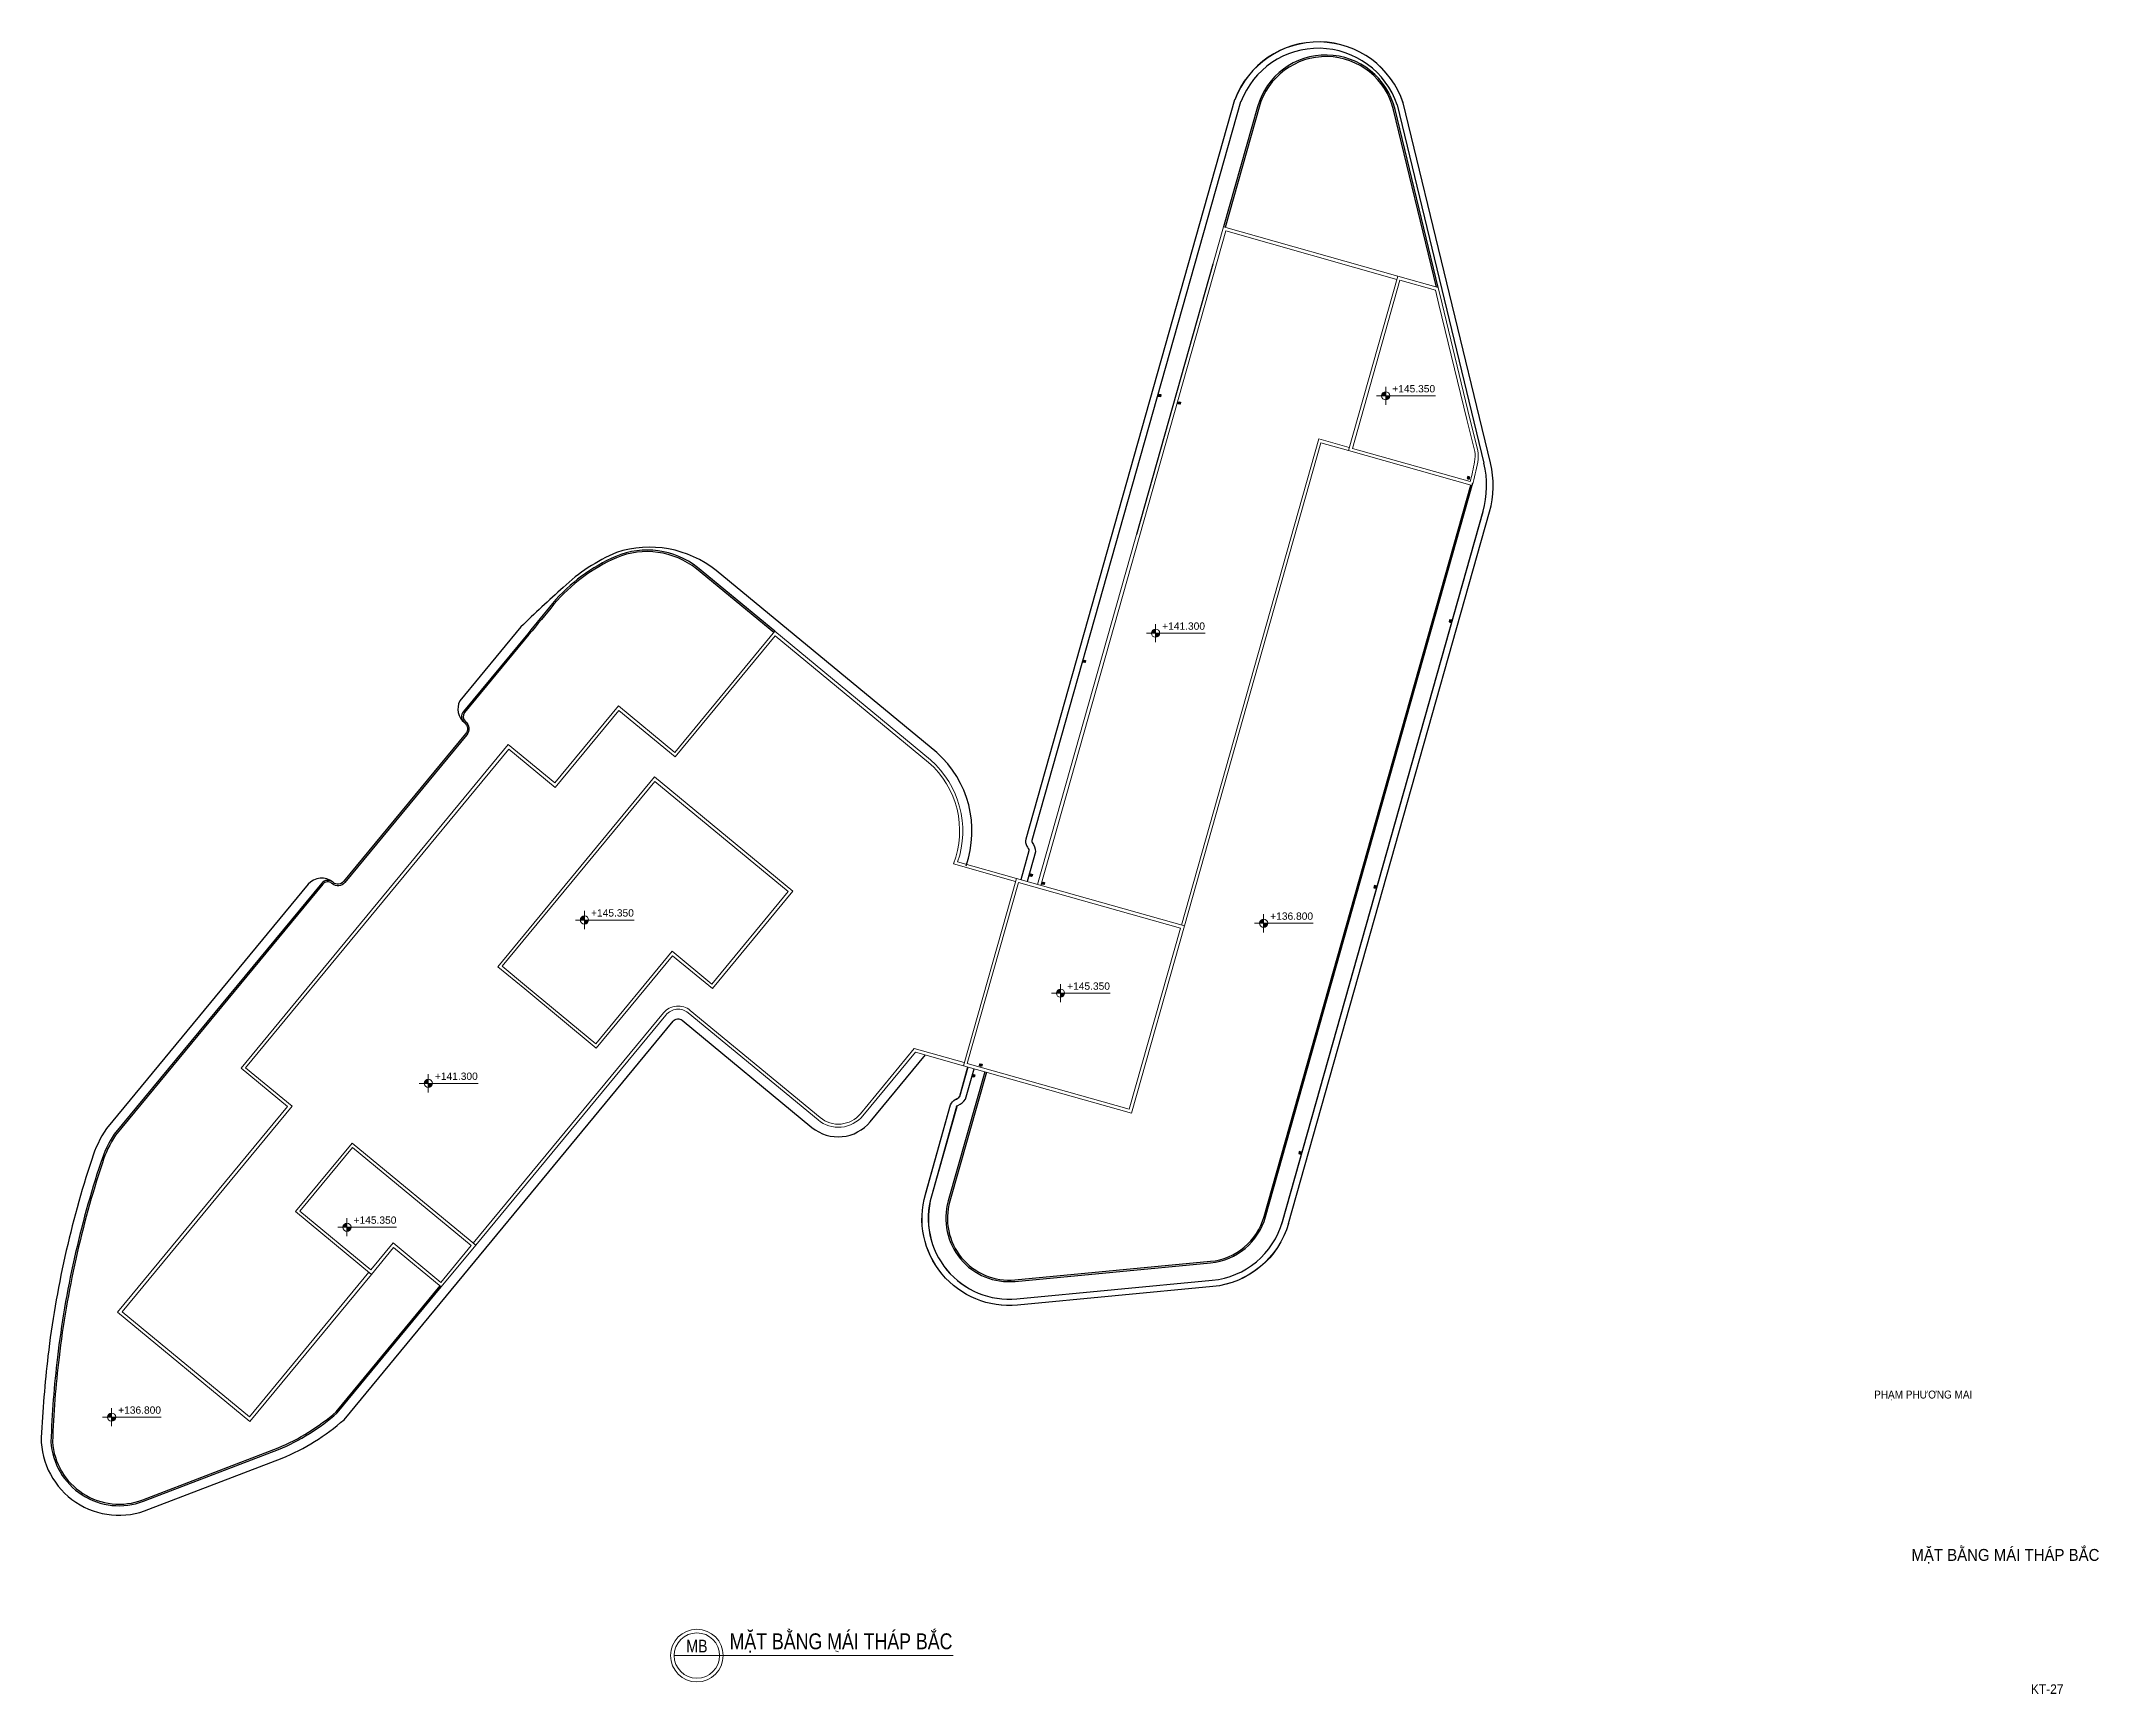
# Model space of a CAD drawing. Header units: millimetres. Extents: x 73618 to 212673, y -16124 to 209326.
# Drawn here: x 83110 to 212673, y 105261 to 209326 of the extents above; entities that cross this region are included whole.
import ezdxf
from ezdxf.enums import TextEntityAlignment as Align
from ezdxf.xclip import XClip

# ---------------------------------------------------------------- set-up
doc = ezdxf.new("R2010")
doc.units = ezdxf.units.MM
doc.header["$LTSCALE"] = 100
doc.header["$MEASUREMENT"] = 0
doc.header["$XCLIPFRAME"] = 0
doc.linetypes.add('Xref_NT1+NT2_MBDV Cot vach_220729$0$ACAD_ISO02W100', pattern=[15, 12, -3])
for name, color, linetype in [('A-CORE-OTLN', 160, 'Continuous'), ('A-WALL', 11, 'Continuous'), ('ccu12-Thay', 7, 'Continuous'), ('NDT Thiet bi', 40, 'Continuous'), ('Xref_NT1+NT2_MBDV Cot vach_220729$0$ccu12-Thay', 7, 'Continuous'), ('Xref_NT1+NT2_MBDV Cot vach_220729$0$KT-Net manh', 139, 'Continuous')]:
    doc.layers.add(name, color=color, linetype=linetype)
for name, color, linetype, lineweight in [('KT-Ghi chu', 7, 'Continuous', 15), ('KT-Net thay', 7, 'Continuous', 15), ('KT-TMB', 7, 'Continuous', 0), ('Xref_NT1+NT2_MBDV Cot vach_220729$0$KT-Kich thuoc', 159, 'Continuous', 18), ('Xref_NT1+NT2_MBDV Cot vach_220729$0$KT-Noi that', 36, 'Continuous', 9)]:
    doc.layers.add(name, color=color, linetype=linetype, lineweight=lineweight)
doc.styles.add('51KHUNG TEN$0$khung ten A1$1$Standard', font='VHARIAL.TTF', dxfattribs={"width": 0.9})
doc.styles.add('Arial', font='arial.ttf', dxfattribs={"width": 0.7})
doc.styles.add('font unicode ccu', font='arial.ttf')
doc.styles.add('Xref_NT1+NT2_MBDV Cot vach_220729$0$ROMANS', font='ROMANS.SHX')
doc.styles.add('Xref_NT1+NT2_MBDV Cot vach_220729$0$xref.N.Cot vach tang N2$0$DIM', font='vnsimli.shx', dxfattribs={"width": 0.7})
doc.dimstyles.new('Xref_NT1+NT2_MBDV Cot vach_220729$0$xref.N.Cot vach tang N2$0$CCU 1-100 A1', dxfattribs={"dimscale": 100, "dimtxt": 2.2, "dimasz": 1, "dimexe": 1, "dimexo": 0, "dimgap": 1, "dimtad": 1, "dimdec": 0, "dimdsep": 46, "dimtxsty": 'Xref_NT1+NT2_MBDV Cot vach_220729$0$xref.N.Cot vach tang N2$0$DIM', "dimblk1": 'Xref_NT1+NT2_MBDV Cot vach_220729$0$xref.N.Cot vach tang N2$0$_ARCHTICK', "dimblk2": 'Xref_NT1+NT2_MBDV Cot vach_220729$0$xref.N.Cot vach tang N2$0$_ARCHTICK', "dimsah": 1, "dimcen": 0, "dimdle": 1, "dimclrd": 256, "dimclre": 256, "dimclrt": 31, "dimadec": 0, "dimazin": 0, "dimtfac": 1, "dimtdec": 0, "dimtix": 1, "dimtmove": 2, "dimatfit": 3, "dimldrblk": 'Xref_NT1+NT2_MBDV Cot vach_220729$0$xref.N.Cot vach tang N2$0$_ARCHTICK', "dimfxl": 8, "dimtolj": 1, "dimarcsym": 0})

msp = doc.modelspace()

# ---------------------------------------------------------------- texts
at = {"color": 1, "style": '51KHUNG TEN$0$khung ten A1$1$Standard', "width": 0.9}
for s, height, p in [('PH¹M PH¦¥NG MAI', 500.595, (198524.2, 123856.9)), ('MÆT B»NG M¸I TH¸P B¾C', 750, (200869.6, 113633.2)), ('KT-27', 600, (208392.6, 105260.6))]:
    msp.add_text(s, height=height, dxfattribs=at).set_placement(p)

# ---------------------------------------------------------------- blocks, each defined once
blk = doc.blocks.new('*U23')
at = {"linetype": 'Continuous', "ltscale": 2}
blk.add_line((7.15, 0), (-7.15, 0), dxfattribs=at)
blk.add_lwpolyline([(7.15, 0), (80.7, 0)], dxfattribs=at)
for radius in [8.28, 7.15]:
    blk.add_circle((0, 0), radius, dxfattribs=at)
at = {"layer": 'KT-Ghi chu', "color": 7, "style": 'Arial', "width": 0.8}
for tag, p, height in [('TENHINHVE', (10.3, 2), 5), ('TILE', (10.65, -6.44), 3.5)]:
    blk.add_attdef(tag, p, '', height=height, dxfattribs=at)
at = {"layer": 'KT-Ghi chu', "color": 7, "style": 'Arial'}
for tag, width, p in [('CHITIET', 0.8, (0, 1)), ('KYHIEU', 0.45, (0, -4))]:
    blk.add_attdef(tag, text='', height=3, dxfattribs=dict(at, width=width)).set_placement(p, align=Align.CENTER)
blk = doc.blocks.new('Xref_NT1+NT2_MBDV Cot vach_220729$0$xref.N.Cot vach tang N2$0$_Open90')
at = {"color": 0, "linetype": 'ByBlock', "lineweight": -2}
for p, q in [((0, 0), (-1, 0)), ((-0.5, 0.5), (0, 0)), ((0, 0), (-0.5, -0.5))]:
    blk.add_line(p, q, dxfattribs=at)
blk = doc.blocks.new('*D14')
at = {"layer": 'Defpoints', "color": 0, "transparency": 16777216}
for p in [(-424, -515), (-353, -515, 0), (-353, -2115, 0)]:
    blk.add_point(p, dxfattribs=at)
at = {"layer": 'Xref_NT1+NT2_MBDV Cot vach_220729$0$KT-Noi that', "color": 5, "transparency": 16777216}
for p, q in [((-353, -515), (-474, -515)), ((-424, -565), (-424, -1155)), ((-353, -2115), (-474, -2115)), ((-424, -2065), (-424, -1512))]:
    blk.add_line(p, q, dxfattribs=at)
at = {"layer": 'Xref_NT1+NT2_MBDV Cot vach_220729$0$KT-Noi that', "color": 5, "transparency": 16777216, "xscale": 50, "yscale": 50, "zscale": 50}
for p, rotation in [((-424, -515), 90), ((-424, -2115), 270)]:
    blk.add_blockref('Xref_NT1+NT2_MBDV Cot vach_220729$0$xref.N.Cot vach tang N2$0$_Open90', p, dxfattribs=dict(at, rotation=rotation))
at = {"layer": 'Xref_NT1+NT2_MBDV Cot vach_220729$0$KT-Noi that', "color": 5, "transparency": 16777216, "insert": (-424, -1333), "char_height": 110, "attachment_point": 5, "rotation": 90, "style": 'Xref_NT1+NT2_MBDV Cot vach_220729$0$xref.N.Cot vach tang N2$0$DIM'}
blk.add_mtext('\\A1;1600', dxfattribs=at)
blk = doc.blocks.new('Xref_NT1+NT2_MBDV Cot vach_220729$0$xref.N.Cot vach tang N2$0$_ARCHTICK')
at = {"color": 0, "linetype": 'ByBlock', "const_width": 0.15}
blk.add_lwpolyline([(-0.5, -0.5), (0.5, 0.5)], dxfattribs=at)
blk = doc.blocks.new('*D15')
at = {"layer": 'Defpoints', "color": 0, "transparency": 16777216}
for p in [(-2310, -615), (-2310, -827), (-210, -615)]:
    blk.add_point(p, dxfattribs=at)
at = {"layer": 'Xref_NT1+NT2_MBDV Cot vach_220729$0$KT-Noi that', "color": 5, "transparency": 16777216}
for p, q in [((-2310, -615), (-2310, -877)), ((-260, -827), (-2260, -827)), ((-210, -615), (-210, -877))]:
    blk.add_line(p, q, dxfattribs=at)
at = {"layer": 'Xref_NT1+NT2_MBDV Cot vach_220729$0$KT-Noi that', "color": 5, "transparency": 16777216, "xscale": 50, "yscale": 50, "zscale": 50, "rotation": 180}
blk.add_blockref('Xref_NT1+NT2_MBDV Cot vach_220729$0$xref.N.Cot vach tang N2$0$_Open90', (-2310, -827), dxfattribs=at)
at = {"layer": 'Xref_NT1+NT2_MBDV Cot vach_220729$0$KT-Noi that', "color": 5, "transparency": 16777216, "xscale": 50, "yscale": 50, "zscale": 50}
blk.add_blockref('Xref_NT1+NT2_MBDV Cot vach_220729$0$xref.N.Cot vach tang N2$0$_Open90', (-210, -827), dxfattribs=at)
at = {"layer": 'Xref_NT1+NT2_MBDV Cot vach_220729$0$KT-Noi that', "color": 5, "transparency": 16777216, "insert": (-1260, -722), "char_height": 110, "attachment_point": 5, "style": 'Xref_NT1+NT2_MBDV Cot vach_220729$0$xref.N.Cot vach tang N2$0$DIM'}
blk.add_mtext('\\A1;2100', dxfattribs=at)
blk = doc.blocks.new('WWWWW11')
at = {"layer": 'ccu12-Thay', "color": 251}
for p, q in [((596220.8, 2307391.75, -0.04), (596207.66, 2307345.22, -0.04)), ((596223.43, 2307321.23, -0.04), (596236.07, 2307365.96, -0.04)), ((596223.81, 2307321.12, -0.04), (596236.47, 2307365.92, -0.04))]:
    blk.add_line(p, q, dxfattribs=at)
at = {"layer": 'ccu12-Thay', "color": 251, "extrusion": (-3.81165e-21, -3.29453e-06, 1)}
for points, elevation in [([(596203.51, 2307343.63, 0.304579), (596201.67, 2307350.76), (596187.78, 2307362.23, 0.252641), (596181.5, 2307363.36, 0.090278), (596178.14, 2307361.16, 0.010865), (596175.48, 2307358.68), (596171.63, 2307354.02)], -7.62), ([(596171.67, 2307354.07), (596171.63, 2307354.02), (596171.63, 2307354.02, 0.34775), (596171.93, 2307352.65)], -7.63), ([(596163.64, 2307342.61, -0.000441), (596163.64, 2307342.61), (596163.64, 2307342.61, 0.410403), (596162.09, 2307342.47), (596149.39, 2307327.09, 0.072498), (596148.46, 2307325.15, 0.050293), (596145.7, 2307312.76, 0.014313), (596145.27, 2307307.63, 0.533325), (596152.06, 2307303.12), (596160.44, 2307306.33, 0.081313), (596164.35, 2307308.76), (596185.07, 2307333.86, -0.414214), (596185.63, 2307333.91), (596193.81, 2307327.16, 0.414702), (596197.47, 2307327.52), (596200.95, 2307331.73)], -7.62), ([(596163.64, 2307342.61), (596163.64, 2307342.61, 0.408777), (596162.09, 2307342.47), (596149.39, 2307327.09)], -7.63)]:
    blk.add_lwpolyline(points, format="xyb", dxfattribs=dict(at, elevation=elevation))
at = {"layer": 'ccu12-Thay', "color": 251}
for centre, radius, start, end in [((596225.7, 2307389.88, -0.04), 5.63, 18.4806, 159.3504), ((596225.7, 2307389.88, -0.04), 5.23, 18.6633, 159.1677), ((596230.61, 2307367.57, -0.04), 6.09, 344.2212, 13.6119)]:
    blk.add_arc(centre, radius, start, end, dxfattribs=at)
at = {"layer": 'KT-Net thay', "elevation": 0.01}
for points in [[(596172.48, 2307319.87), (596184.46, 2307334.37, -0.414214), (596186.15, 2307334.53), (596194.32, 2307327.78, 0.4148), (596196.86, 2307328.02), (596200.25, 2307332.13)], [(596172.64, 2307319.74), (596184.61, 2307334.24, -0.414214), (596186.02, 2307334.38), (596194.19, 2307327.63, 0.41477), (596197.01, 2307327.9), (596200.32, 2307331.91)]]:
    blk.add_lwpolyline(points, format="xyb", dxfattribs=at)
for points in [[(596233.24, 2307380.04), (596230.69, 2307380.76), (596227.59, 2307369.78), (596235.38, 2307367.58), (596235.44, 2307367.77), (596235.61, 2307368.46), (596235.71, 2307368.91), (596235.76, 2307369.25), (596235.76, 2307369.6), (596235.72, 2307369.85)], [(596206.68, 2307342.84), (596217.26, 2307339.85), (596213.93, 2307328.06), (596203.34, 2307331.05)]]:
    blk.add_wipeout(points).translate(0, 0, -0.04).dxf.layer = 'Xref_NT1+NT2_MBDV Cot vach_220729$0$ccu12-Thay'
at = {"layer": 'ccu12-Thay', "color": 251}
for p, q in [((596230.66, 2307391.56, -0.04), (596236.12, 2307368.98, -0.04)), ((596236.53, 2307369, -0.04), (596231.04, 2307391.67, -0.04))]:
    blk.add_line(p, q, dxfattribs=at)
at = {"layer": 'ccu12-Thay', "elevation": -0.04}
for points in [[(596233.24, 2307380.04), (596230.52, 2307391.26, 0.771545), (596221.86, 2307391.43), (596219.72, 2307383.86)], [(596233.13, 2307380.07), (596230.43, 2307391.24, 0.771545), (596221.96, 2307391.4), (596219.82, 2307383.83)], [(596204.69, 2307330.67), (596202.39, 2307322.53, 0.5292), (596206.6, 2307317.47), (596218.91, 2307318.63, 0.308212), (596222.37, 2307321.53)], [(596204.79, 2307330.64), (596202.49, 2307322.51, 0.529222), (596206.59, 2307317.57), (596218.9, 2307318.73, 0.308199), (596222.28, 2307321.55, 0.308199)]]:
    blk.add_lwpolyline(points, format="xyb", dxfattribs=at)
at = {"layer": 'ccu12-Thay', "color": 251, "elevation": -0.04}
for points in [[(596220.42, 2307391.87), (596207.27, 2307345.32, 0.211174), (596207.34, 2307344.88, -0.147045), (596207.47, 2307344.57), (596206.96, 2307342.76)], [(596207.66, 2307345.22, 0.189782), (596207.67, 2307345.11, -0.161304), (596207.88, 2307344.52), (596207.35, 2307342.65)], [(596223.81, 2307321.12, -0.308402), (596219.05, 2307317.14), (596206.74, 2307315.97, -0.528944), (596200.95, 2307322.95), (596202.54, 2307328.58, -0.211174), (596202.83, 2307328.92, 0.147045), (596203.11, 2307329.12), (596203.63, 2307330.97)], [(596202.92, 2307328.46, -0.189782), (596202.99, 2307328.55, 0.161304), (596203.47, 2307328.94), (596204.02, 2307330.86)], [(596202.92, 2307328.46, -0.189782), (596202.99, 2307328.55, 0.161304), (596203.47, 2307328.94), (596204.02, 2307330.86)], [(596202.92, 2307328.47), (596201.33, 2307322.84, 0.529001), (596206.7, 2307316.37), (596219.01, 2307317.54, 0.308368), (596223.43, 2307321.23)]]:
    blk.add_lwpolyline(points, format="xyb", dxfattribs=at)
at = {"layer": 'ccu12-Thay', "elevation": -0.04}
for points in [[(596222.37, 2307321.53), (596235.43, 2307367.74)], [(596222.28, 2307321.55), (596235.29, 2307367.61)]]:
    blk.add_lwpolyline(points, dxfattribs=at)
at = {"layer": 'ccu12-Thay', "color": 251}
blk.add_arc((596230.33, 2307367.58, -0.04), 5.96, 344.2212, 13.6119, dxfattribs=at)
at = {"layer": 'KT-Net thay'}
for p, q in [((596206.62, 2307342.65, -0.04), (596202.72, 2307343.75, -0.04)), ((596206.68, 2307342.84, -0.04), (596202.98, 2307343.88, -0.04)), ((596203.34, 2307331.05, -0.04), (596200.32, 2307331.91, -0.04))]:
    blk.add_line(p, q, dxfattribs=at)
at = {"layer": 'KT-Net thay', "elevation": -0.04}
for points in [[(596208.02, 2307342.46), (596219.72, 2307383.86)], [(596208.21, 2307342.4), (596219.86, 2307383.61)], [(596219.72, 2307383.86), (596230.69, 2307380.76)], [(596219.86, 2307383.61), (596230.64, 2307380.56)], [(596227.64, 2307369.97), (596225.72, 2307370.52), (596217.07, 2307339.9)], [(596227.59, 2307369.78), (596225.86, 2307370.27), (596217.26, 2307339.85)], [(596206.66, 2307342.79), (596206.68, 2307342.84)], [(596203.4, 2307331.24), (596200.25, 2307332.13)], [(596203.34, 2307331.05), (596203.34, 2307331.05), (596203.34, 2307331.05)]]:
    blk.add_lwpolyline(points, dxfattribs=at)
for points in [[(596233.49, 2307379.03), (596233.24, 2307380.04), (596230.69, 2307380.76), (596227.59, 2307369.78), (596235.38, 2307367.58, 0.028488), (596235.73, 2307369.05, 0.086764), (596235.73, 2307369.78), (596235.24, 2307371.78)], [(596233.29, 2307378.98), (596233.08, 2307379.88), (596230.83, 2307380.51), (596227.84, 2307369.92), (596235.25, 2307367.83, 0.024713), (596235.53, 2307369.08, 0.08587), (596235.54, 2307369.73), (596235.05, 2307371.73)]]:
    blk.add_lwpolyline(points, format="xyb", close=True, dxfattribs=at)
at = {"layer": 'KT-Net thay', "elevation": 0.01}
for points in [[(596202.98, 2307343.88, 0.30477), (596201.28, 2307350.3), (596191.47, 2307358.4), (596185.17, 2307350.77), (596181.62, 2307353.7), (596177.61, 2307348.85), (596174.69, 2307351.27), (596157.86, 2307330.89), (596160.79, 2307328.47), (596150.09, 2307315.52), (596158.42, 2307308.65), (596166.07, 2307317.91)], [(596202.72, 2307343.75, 0.314729), (596201.15, 2307350.15), (596191.49, 2307358.12), (596185.19, 2307350.49), (596181.65, 2307353.42), (596177.64, 2307348.57), (596174.72, 2307350.99), (596158.14, 2307330.92), (596161.07, 2307328.5), (596150.38, 2307315.55), (596158.39, 2307308.93), (596165.91, 2307318.04)]]:
    blk.add_lwpolyline(points, format="xyb", dxfattribs=at)
at = {"layer": 'KT-Net thay', "elevation": -0.04}
for points in [[(596206.68, 2307342.84), (596217.26, 2307339.85), (596213.93, 2307328.06), (596203.34, 2307331.05)], [(596206.81, 2307342.59), (596217.01, 2307339.71), (596213.79, 2307328.31), (596203.59, 2307331.19)]]:
    blk.add_lwpolyline(points, close=True, dxfattribs=at)
at = {"color": 2}
for points, z in [([(596174.02, 2307337.28), (596180.23, 2307332.15), (596185.03, 2307337.97), (596187.54, 2307335.9), (596192.6, 2307342.03), (596183.89, 2307349.23)], -0.04), ([(596164.85, 2307326.18), (596172.64, 2307319.74), (596170.47, 2307317.12), (596167.47, 2307319.61), (596166.07, 2307317.91), (596161.29, 2307321.86)], 0.01)]:
    blk.add_wipeout(points, dxfattribs=at).translate(0, 0, z).dxf.layer = 'A-WALL'
at = {"layer": 'KT-Net thay'}
for points, elevation in [([(596175.72, 2307335.88), (596180.23, 2307332.15), (596185.03, 2307337.97), (596187.54, 2307335.9), (596192.6, 2307342.03), (596183.89, 2307349.23), (596174.02, 2307337.28)], -0.04), ([(596175.84, 2307336.03), (596180.2, 2307332.43), (596185.01, 2307338.25), (596187.51, 2307336.18), (596192.32, 2307342.01), (596183.92, 2307348.95), (596174.3, 2307337.31)], -0.04), ([(596166.07, 2307317.91), (596167.47, 2307319.61), (596170.47, 2307317.12), (596172.64, 2307319.74), (596164.85, 2307326.18), (596161.29, 2307321.86)], 0.01), ([(596166.04, 2307318.19), (596167.44, 2307319.89), (596170.45, 2307317.4), (596172.36, 2307319.72), (596164.88, 2307325.89), (596161.57, 2307321.88)], 0.01)]:
    blk.add_lwpolyline(points, close=True, dxfattribs=dict(at, elevation=elevation))
at = {"layer": 'KT-Net thay', "elevation": -0.04}
for points in [[(596172.48, 2307319.87), (596172.64, 2307319.74)], [(596166.07, 2307317.91), (596165.91, 2307318.04)]]:
    blk.add_lwpolyline(points, dxfattribs=at)
at = {"layer": 'Xref_NT1+NT2_MBDV Cot vach_220729$0$ccu12-Thay', "extrusion": (-3.81165e-21, -3.29453e-06, 1), "elevation": -7.63}
for points in [[(596191.47, 2307358.4), (596186.6, 2307362.42, 0.272256), (596181.46, 2307363.12, 0.114295), (596177.48, 2307360.16, -0.000247), (596175.91, 2307358.25), (596171.86, 2307353.35, 0.413726), (596171.93, 2307352.65), (596171.93, 2307352.65, -0.414311), (596172, 2307351.94), (596164.31, 2307342.64, -0.414153), (596163.68, 2307342.58), (596163.64, 2307342.61, 0.414214), (596162.94, 2307342.54), (596149.88, 2307326.73, 0.071626), (596149.03, 2307324.96, 0.050313), (596146.3, 2307312.69, 0.020998), (596145.89, 2307307.37, 0.50406), (596151.71, 2307303.62), (596160.22, 2307306.88, 0.080267), (596163.92, 2307309.18), (596170.47, 2307317.12)], [(596191.4, 2307358.33), (596186.54, 2307362.34, 0.272153), (596181.5, 2307363.03, 0.114259), (596177.56, 2307360.1, -0.000247), (596175.99, 2307358.19), (596171.94, 2307353.29, 0.413691), (596171.99, 2307352.72), (596171.99, 2307352.72, -0.414311), (596172.07, 2307351.88), (596164.39, 2307342.58, -0.414153), (596163.62, 2307342.5), (596163.58, 2307342.53, 0.414214), (596163.01, 2307342.48), (596149.96, 2307326.67, 0.07147), (596149.13, 2307324.93, 0.050316), (596146.4, 2307312.68, 0.020978), (596145.99, 2307307.37, 0.503675), (596151.67, 2307303.71), (596160.19, 2307306.98, 0.080087), (596163.84, 2307309.25), (596170.4, 2307317.19)]]:
    blk.add_lwpolyline(points, format="xyb", dxfattribs=at)
blk = doc.blocks.new('*U29')
at = {"layer": 'KT-Ghi chu'}
h = blk.add_hatch(color=256, dxfattribs=at)
edge = h.paths.add_edge_path()
edge.add_ellipse((286, 0), major_axis=(91.4, 91.4), ratio=1, start_angle=45, end_angle=135)
edge.add_line((156, 0), (286, 0))
edge.add_line((286, 0), (286, 129))
h = blk.add_hatch(color=256, dxfattribs=at)
edge = h.paths.add_edge_path()
edge.add_ellipse((286, 0), major_axis=(91.4, 91.4), ratio=1, start_angle=225, end_angle=315)
edge.add_line((415, 0), (286, 0))
edge.add_line((286, 0), (286, -129))
for p, q in [((286, 286), (286, -286)), ((1850, 0), (0, 0))]:
    blk.add_line(p, q, dxfattribs=at)
blk.add_circle((286, 0), 129, dxfattribs=at)
at = {"style": 'font unicode ccu'}
for tag, p in [('FL', (493, 109)), ('SL', (490, -337))]:
    blk.add_attdef(tag, p, '', height=230, dxfattribs=at)
blk = doc.blocks.new('BA')
at = {"layer": 'NDT Thiet bi'}
for p, q in [((-23606, -408374), (-23661, -408374)), ((-23606, -408374), (-23659, -408360)), ((-23606, -408374), (-23659, -408389)), ((-23606, -408374), (-23654, -408347)), ((-23606, -408374), (-23654, -408402)), ((-23645, -408335), (-23606, -408374)), ((-23645, -408413), (-23606, -408374)), ((-23606, -408374), (-23633, -408327)), ((-23606, -408374), (-23633, -408422)), ((-23606, -408374), (-23620, -408321)), ((-23606, -408374), (-23620, -408428)), ((-23606, -408391), (-23606, -408319)), ((-23606, -408374), (-23592, -408321)), ((-23606, -408374), (-23578, -408327)), ((-23567, -408335), (-23606, -408374)), ((-23606, -408374), (-23558, -408347)), ((-23606, -408374), (-23553, -408360)), ((-23606, -408374), (-23551, -408374)), ((-23606, -408374), (-23578, -408422)), ((-23606, -408374), (-23553, -408389)), ((-23606, -408374), (-23558, -408402)), ((-23567, -408413), (-23606, -408374)), ((-23606, -408374), (-23592, -408428)), ((-23606, -408391), (-23606, -408429)), ((-23589, -408374), (-23551, -408374))]:
    blk.add_line(p, q, dxfattribs=at)
blk.add_lwpolyline([(-23680, -408448), (-23532, -408448), (-23532, -408301), (-23680, -408301)], close=True, dxfattribs=at)
blk.add_circle((-23606, -408374), 55, dxfattribs=at)
blk = doc.blocks.new('Xref_NT1+NT2_MBDV Cot vach_220729$0$TMCC')
at = {"layer": 'Xref_NT1+NT2_MBDV Cot vach_220729$0$KT-Noi that', "linetype": 'Continuous', "ltscale": 2}
for p, q in [((-2510, -665, 0), (-2560, -665, 0)), ((-2560, -665, 0), (-2560, -715, 0)), ((-2560, -715, 0), (-2510, -715, 0)), ((-2555, -1815, 0), (-2555, -715, 0)), ((-2515, -215, 0), (-2515, -2440, 0)), ((-2465, -215, 0), (-2515, -215, 0)), ((-2510, -715, 0), (-2510, -665, 0)), ((-2465, -2440, 0), (-2465, -215, 0)), ((-2310, -715, 0), (-2385, -715, 0)), ((-185, -490, 0), (-2310, -490, 0)), ((-2310, -490, 0), (-2310, -515, 0)), ((-210, -515, 0), (-2310, -515, 0)), ((-2310, -515, 0), (-2310, -715, 0)), ((-1938.3, -164.7, 0), (-1932.3, -167.2, 0)), ((-1938.3, -247.2, 0), (-1938.3, -164.7, 0)), ((-1932.3, -244.7, 0), (-1938.3, -247.2, 0)), ((-1932.3, -167.2, 0), (-1930.1, -202.2, 0)), ((-1930.1, -209.7, 0), (-1932.3, -244.7, 0)), ((-1930.1, -202.2, 0), (-1905.4, -202.2, 0)), ((-1905.4, -209.7, 0), (-1930.1, -209.7, 0)), ((-1905.4, -202.2, 0), (-1895.4, -202, 0)), ((-1895.4, -210.5, 0), (-1905.4, -209.7, 0)), ((-1895.4, -202, 0), (-1870, -201.5, 0)), ((-1870, -210.5, 0), (-1895.4, -210.5, 0)), ((-1870, -201.5, 0), (-1870, -210.5, 0)), ((-1839.3, -261.4, 0), (-1839.3, -150.6, 0)), ((-1798.8, -146, 0), (-1834.7, -146, 0)), ((-1798.8, -266, 0), (-1834.7, -266, 0)), ((-1794.2, -141.4, 0), (-1794.2, -110.6, 0)), ((-1794.2, -301.4, 0), (-1794.2, -270.6, 0)), ((-978.4, -106, 0), (-1789.6, -106, 0)), ((-978.4, -306, 0), (-1789.6, -306, 0)), ((-1652, -306, 0), (-1652, -106, 0)), ((-1652, -106, 0), (-1118, -106, 0)), ((-1652, -281, 0), (-1652, -131, 0)), ((-1652, -131, 0), (-1118, -131, 0)), ((-1118, -281, 0), (-1652, -281, 0)), ((-1118, -306, 0), (-1652, -306, 0)), ((-1485, -1000, 0), (-1285, -1000, 0)), ((-1485, -1530, 0), (-1485, -1000, 0)), ((-1460, -1000, 0), (-1310, -1000, 0)), ((-1460, -1530, 0), (-1460, -1000, 0)), ((-1439.5, -419, 0), (-1442, -411, 0)), ((-1442, -411, 0), (-1328, -411, 0)), ((-1390, -423, 0), (-1439.5, -419, 0)), ((-1393, -462, 0), (-1390, -452, 0)), ((-1393, -500, 0), (-1393, -462, 0)), ((-1377, -500, 0), (-1393, -500, 0)), ((-1390, -452, 0), (-1390, -423, 0)), ((-1330.5, -419, 0), (-1380, -423, 0)), ((-1380, -423, 0), (-1380, -452, 0)), ((-1380, -452, 0), (-1377, -462, 0)), ((-1377, -462, 0), (-1377, -500, 0)), ((-1328, -411, 0), (-1330.5, -419, 0)), ((-1310, -1000, 0), (-1310, -1530, 0)), ((-1285, -1000, 0), (-1285, -1530, 0)), ((-1118, -106, 0), (-1118, -306, 0)), ((-1118, -131, 0), (-1118, -281, 0)), ((-973.8, -141.4, 0), (-973.8, -110.6, 0)), ((-973.8, -301.4, 0), (-973.8, -270.6, 0)), ((-933.9, -146, 0), (-969.2, -146, 0)), ((-933.9, -266, 0), (-969.2, -266, 0)), ((-929.3, -261.4, 0), (-929.3, -150.6, 0)), ((-900, -210.5, 0), (-900, -201.5, 0)), ((-900, -201.5, 0), (-874.6, -201.5, 0)), ((-874.6, -210, 0), (-900, -210.5, 0)), ((-874.6, -201.5, 0), (-864.6, -202.2, 0)), ((-864.6, -209.7, 0), (-874.6, -210, 0)), ((-864.6, -202.2, 0), (-840, -202.2, 0)), ((-840, -209.7, 0), (-864.6, -209.7, 0)), ((-840, -202.2, 0), (-837.8, -167.2, 0)), ((-837.8, -244.7, 0), (-840, -209.7, 0)), ((-837.8, -167.2, 0), (-831.8, -164.7, 0)), ((-831.8, -247.2, 0), (-837.8, -244.7, 0)), ((-831.8, -164.7, 0), (-831.8, -247.2, 0)), ((-210, -2115, 0), (-210, -515, 0)), ((-185, -2140, 0), (-185, -490, 0)), ((-2560, -1865, 0), (-2560, -1815, 0)), ((-2560, -1815, 0), (-2510, -1815, 0)), ((-2510, -1865, 0), (-2560, -1865, 0)), ((-2515, -2440, 0), (-2465, -2440, 0)), ((-2510, -1815, 0), (-2510, -1865, 0)), ((-2385, -1815, 0), (-2310, -1815, 0)), ((-2310, -1815, 0), (-2310, -2115, 0)), ((-2310, -2115, 0), (-210, -2115, 0)), ((-2310, -2115, 0), (-2310, -2140, 0)), ((-2310, -2140, 0), (-185, -2140, 0)), ((-1285, -1530, 0), (-1485, -1530, 0)), ((-1310, -1530, 0), (-1460, -1530, 0)), ((-1442, -2269, 0), (-1439.5, -2261, 0)), ((-1328, -2269, 0), (-1442, -2269, 0)), ((-1439.5, -2261, 0), (-1390, -2257, 0)), ((-1393, -2218, 0), (-1393, -2180, 0)), ((-1393, -2180, 0), (-1377, -2180, 0)), ((-1390, -2228, 0), (-1393, -2218, 0)), ((-1390, -2257, 0), (-1390, -2228, 0)), ((-1377, -2218, 0), (-1380, -2228, 0)), ((-1380, -2228, 0), (-1380, -2257, 0)), ((-1380, -2257, 0), (-1330.5, -2261, 0)), ((-1377, -2180, 0), (-1377, -2218, 0)), ((-1330.5, -2261, 0), (-1328, -2269, 0))]:
    blk.add_line(p, q, dxfattribs=at)
at = {"layer": 'Xref_NT1+NT2_MBDV Cot vach_220729$0$KT-Noi that', "linetype": 'Xref_NT1+NT2_MBDV Cot vach_220729$0$ACAD_ISO02W100', "ltscale": 2}
for p, q in [((-185, -490, 0), (-2310, -2127.5, 0)), ((-185, -2140, 0), (-2310, -490, 0))]:
    blk.add_line(p, q, dxfattribs=at)
at = {"layer": 'Xref_NT1+NT2_MBDV Cot vach_220729$0$KT-Noi that', "linetype": 'Continuous', "ltscale": 2, "elevation": 0}
for points in [[(-2510, -715), (-2465, -715), (-2465, -1265), (-2510, -1265)], [(-2510, -1265), (-2465, -1265), (-2465, -1815), (-2510, -1815)], [(-2385, -2430), (-2385, -225), (-2435, -225), (-2435, -2430)], [(-2435, -715), (-2390, -715), (-2390, -1265), (-2435, -1265)], [(-2435, -1265), (-2390, -1265), (-2390, -1815), (-2435, -1815)], [(-1385, -411), (-796.8, -411), (-796.8, -100), (-701.8, -100), (-701.8, -65), (-831.8, -65), (-831.8, -381), (-1385, -381), (-1938.3, -381), (-1938.3, -65), (-2068.3, -65), (-2068.3, -100), (-1973.3, -100), (-1973.3, -411), (-1385, -411)], [(-1385, -2269), (-1210, -2269), (-1210, -2465), (-1385, -2465), (-1560, -2465), (-1560, -2269), (-1385, -2269)]]:
    blk.add_lwpolyline(points, close=True, dxfattribs=at)
for points in [[(-2495, -1265), (-2495, -715)], [(-2495, -1815), (-2495, -1265)], [(-2480, -1265), (-2480, -715)], [(-2480, -1815), (-2480, -1265)], [(-2420, -1265), (-2420, -715)], [(-2420, -1815), (-2420, -1265)], [(-2405, -1265), (-2405, -715)], [(-2405, -1815), (-2405, -1265)]]:
    blk.add_lwpolyline(points, dxfattribs=at)
at = {"layer": 'Xref_NT1+NT2_MBDV Cot vach_220729$0$KT-Noi that', "linetype": 'Continuous', "ltscale": 2}
for centre, radius in [((-1685, -206, 0), 14.5), ((-1085, -206, 0), 17.5)]:
    blk.add_circle(centre, radius, dxfattribs=at)
for centre, start, end in [((-1834.7, -150.6, 0), 90, 180), ((-1834.7, -261.4, 0), 180, 270), ((-1798.8, -141.4, 0), 270, 0), ((-1798.8, -270.6, 0), 0, 90), ((-1789.6, -110.6, 0), 90, 180), ((-1789.6, -301.4, 0), 180, 270), ((-978.4, -110.6, 0), 0, 90), ((-978.4, -301.4, 0), 270, 0), ((-969.2, -141.4, 0), 180, 270), ((-969.2, -270.6, 0), 90, 180), ((-933.9, -150.6, 0), 0, 90), ((-933.9, -261.4, 0), 270, 0)]:
    blk.add_arc(centre, 4.61, start, end, dxfattribs=at)
at = {"layer": 'Xref_NT1+NT2_MBDV Cot vach_220729$0$KT-Noi that', "linetype": 'Continuous', "ltscale": 2, "style": 'Xref_NT1+NT2_MBDV Cot vach_220729$0$ROMANS', "width": 0.75}
for p in [(-2110, -595, 0), (-2110, -2035, 0)]:
    blk.add_text('COP', height=100, dxfattribs=at).set_placement(p, align=Align.MIDDLE)
at = {"layer": 'Xref_NT1+NT2_MBDV Cot vach_220729$0$KT-Noi that', "color": 5}
dim = blk.add_linear_dim(base=(-2310, -826.7, 0), p1=(-210, -615, 0), p2=(-2310, -615, 0), angle=180, dimstyle='Xref_NT1+NT2_MBDV Cot vach_220729$0$xref.N.Cot vach tang N2$0$CCU 1-100 A1', override={"dimscale": 50, "dimblk1": 'Xref_NT1+NT2_MBDV Cot vach_220729$0$xref.N.Cot vach tang N2$0$_Open90', "dimblk2": 'Xref_NT1+NT2_MBDV Cot vach_220729$0$xref.N.Cot vach tang N2$0$_Open90', "dimclrd": 5, "dimclre": 5, "dimclrt": 5, "dimlwd": 65535, "dimlwe": 65535}, dxfattribs=at)
dim.commit()
dim.dimension.update_dxf_attribs({"geometry": '*D15', "text_midpoint": (-1260, -721.7, 0)})
dim = blk.add_linear_dim(base=(-424.2, -515, 0), p1=(-353.1, -2115, 0), p2=(-353.1, -515, 0), angle=270, dimstyle='Xref_NT1+NT2_MBDV Cot vach_220729$0$xref.N.Cot vach tang N2$0$CCU 1-100 A1', override={"dimscale": 50, "dimblk1": 'Xref_NT1+NT2_MBDV Cot vach_220729$0$xref.N.Cot vach tang N2$0$_Open90', "dimblk2": 'Xref_NT1+NT2_MBDV Cot vach_220729$0$xref.N.Cot vach tang N2$0$_Open90', "dimclrd": 5, "dimclre": 5, "dimclrt": 5, "dimlwd": 65535, "dimlwe": 65535}, dxfattribs=at)
dim.commit()
dim.dimension.update_dxf_attribs({"geometry": '*D14', "text_midpoint": (-424.2, -1333.3, 0), "dimtype": 128})
blk = doc.blocks.new('A$C667142F9')
at = {"layer": 'Xref_NT1+NT2_MBDV Cot vach_220729$0$KT-Net manh'}
blk.add_line((2769, 1269), (1942, 267), dxfattribs=at)
at = {"layer": 'Xref_NT1+NT2_MBDV Cot vach_220729$0$KT-Net manh', "elevation": 0}
for points in [[(2002, 340), (2232, 77), (2175, 7), (2140, 36)], [(2005, 344), (2239, 77), (2175, 0), (2137, 32)], [(2706, 1192), (3012, 1013), (3076, 1090), (3037, 1122)], [(2709, 1196), (3011, 1020), (3069, 1090), (3034, 1118)]]:
    blk.add_lwpolyline(points, dxfattribs=at)
at = {"layer": 'Xref_NT1+NT2_MBDV Cot vach_220729$0$KT-Noi that', "rotation": 140.448826737169}
blk.add_blockref('Xref_NT1+NT2_MBDV Cot vach_220729$0$TMCC', (-455, 1448), dxfattribs=at)

# ---------------------------------------------------------------- linework, layer by layer
at = {"layer": 'A-WALL'}
msp.add_line((152089.5, 178274.8, 0.2), (156898.7, 195294.3, 0), dxfattribs=at)
at = {"layer": 'A-WALL', "color": 2}
msp.add_line((127665.8, 152440.8, 0), (130439.8, 155799.8, 0), dxfattribs=at)
at = {"layer": 'ccu12-Thay', "color": 251}
for p, q in [((161265.7, 134992.3, 0), (173904.4, 179719.9, 0)), ((161650.6, 134883.5, 0), (174308.6, 179679.3, 0))]:
    msp.add_line(p, q, dxfattribs=at)
at = {"layer": 'ccu12-Thay', "color": 251, "elevation": 0}
for points in [[(161650.5, 134883, -0.30840156), (156887.9, 130904.1), (144578, 129737.2, -0.52894361), (138786.1, 136711.3), (140377.6, 142343.7, -0.21117385), (140668.7, 142679.6, 0.14704548), (140946.2, 142880.1), (141470, 144733.6)], [(140761, 142229.3), (139170.8, 136601.7, 0.52900069), (144539.9, 130135.3), (156849.5, 131302.3, 0.30836815), (161265.7, 134992.3)]]:
    msp.add_lwpolyline(points, format="xyb", dxfattribs=at)
at = {"layer": 'Xref_NT1+NT2_MBDV Cot vach_220729$0$ccu12-Thay'}
msp.add_arc((163534.6, 203647, 0), 5634.9, 18.480592, 159.350397, dxfattribs=at)
at = {"layer": 'Xref_NT1+NT2_MBDV Cot vach_220729$0$KT-Kich thuoc', "ltscale": 0.5}
msp.add_line((133324.5, 107911.3, 2.3), (133132.1, 107965.6, 2.3), dxfattribs=at)

# ---------------------------------------------------------------- block references
at = {"layer": 'A-CORE-OTLN'}
msp.add_blockref('A$C667142F9', (121334.5, 158401.2, 0), dxfattribs=at)
at = {"layer": 'KT-Ghi chu'}
ref = msp.add_blockref('*U23', (124397.3, 107670), dxfattribs=dict(at, xscale=200, yscale=200, zscale=200))
ref.add_attrib('CHITIET', 'MB', dxfattribs={"color": 7, "height": 800, "style": 'Arial', "width": 0.8}).set_placement((124397.3, 107870), align=Align.CENTER)
ref.add_attrib('TENHINHVE', 'MẶT BẰNG MÁI THÁP BẮC', (126457.6, 108069.3), dxfattribs={"color": 7, "height": 1000, "style": 'Arial', "width": 0.8})

msp.set_redraw_order([(e.dxf.handle, doc.entitydb.next_handle()) for e in msp.query("TEXT MTEXT ATTDEF DIMENSION ARC_DIMENSION")])  # texts and dimensions are drawn at this point

# ---------------------------------------------------------------- next in the draw order: block references
at = {"layer": 'KT-TMB'}
ref = msp.add_blockref('WWWWW11', (-596062164.5, -2307186235.1, 44), dxfattribs=dict(at, xscale=1000, yscale=1000, zscale=1000))
XClip(ref).set_block_clipping_path([(596132.3762404778, 2307293.9483367004), (596260.331819297, 2307405.3419081317)])

# ---------------------------------------------------------------- next in the draw order: block references
at = {"zscale": 0.934189573260487}
for p, xscale, yscale, rotation in [((531399.6, 130066.5, 0), -0.9341895732604869, 0.9341895732604869, 258.1214181317085), ((532639.8, 129596.7, 0), -0.9341895732604869, 0.9341895732604869, 258.1214181317085), ((47606.6, -179149.1, 0), 0.934189573260487, 0.934189573260487, 164.1544848919402), ((46460.7, -188169, 0), 0.934189573260487, 0.934189573260487, 164.1544848919402), ((526653.9, 113326.2, -0.1), -0.9341895732604869, 0.9341895732604869, 258.1214181317085), ((523311.9, 99859.7, 0), -0.9341895732604869, 0.9341895732604869, 258.1214181317085), ((524078.4, 99350.9, 0), -0.9341895732604869, 0.9341895732604869, 258.1214181317085), ((41729.2, -204913.4, 0), 0.934189573260487, 0.934189573260487, 164.1544848919402), ((519683.9, 87232.6, 0), -0.9341895732604869, 0.9341895732604869, 258.1214181317085), ((520138.5, 87905.6, 0), -0.9341895732604869, 0.9341895732604869, 258.1214181317085), ((36997.7, -221657.7, 0), 0.934189573260487, 0.934189573260487, 164.1544848919402)]:
    msp.add_blockref('BA', p, dxfattribs=dict(at, xscale=xscale, yscale=yscale, rotation=rotation))
at = {"layer": 'KT-Ghi chu'}
ref = msp.add_blockref('*U29', (167198.4, 186991.6, 0), dxfattribs=dict(at, xscale=2, yscale=2, zscale=2))
ref.add_attrib('FL', '+145.350', (168185.3, 187210.5, 0), dxfattribs={"layer": '0', "height": 460, "style": 'font unicode ccu'})
ref = msp.add_blockref('*U29', (152707, 172045.1), dxfattribs=dict(at, xscale=2, yscale=2, zscale=2))
ref.add_attrib('FL', '+141.300', (153694, 172264), dxfattribs={"layer": '0', "height": 460, "style": 'font unicode ccu'})
ref = msp.add_blockref('*U29', (116746.1, 153985.8, 0), dxfattribs=dict(at, xscale=2, yscale=2, zscale=2))
ref.add_attrib('FL', '+145.350', (117733, 154204.7, 0), dxfattribs={"layer": '0', "height": 460, "style": 'font unicode ccu'})
ref = msp.add_blockref('*U29', (159511.7, 153782.8, 0), dxfattribs=dict(at, xscale=2, yscale=2, zscale=2))
ref.add_attrib('FL', '+136.800', (160498.6, 154001.7, 0), dxfattribs={"layer": '0', "height": 460, "style": 'font unicode ccu'})
ref = msp.add_blockref('*U29', (146723.5, 149376.9, 0), dxfattribs=dict(at, xscale=2, yscale=2, zscale=2))
ref.add_attrib('FL', '+145.350', (147710.5, 149595.7, 0), dxfattribs={"layer": '0', "height": 460, "style": 'font unicode ccu'})
ref = msp.add_blockref('*U29', (106916.6, 143702.1), dxfattribs=dict(at, xscale=2, yscale=2, zscale=2))
ref.add_attrib('FL', '+141.300', (107903.6, 143921), dxfattribs={"layer": '0', "height": 460, "style": 'font unicode ccu'})
ref = msp.add_blockref('*U29', (101794.6, 134641.3, 0), dxfattribs=dict(at, xscale=2, yscale=2, zscale=2))
ref.add_attrib('FL', '+145.350', (102781.5, 134860.2, 0), dxfattribs={"layer": '0', "height": 460, "style": 'font unicode ccu'})
ref = msp.add_blockref('*U29', (86972.6, 122679.5), dxfattribs=dict(at, xscale=2, yscale=2, zscale=2))
ref.add_attrib('FL', '+136.800', (87959.6, 122898.4), dxfattribs={"layer": '0', "height": 460, "style": 'font unicode ccu'})

doc.saveas('drawing.dxf')
